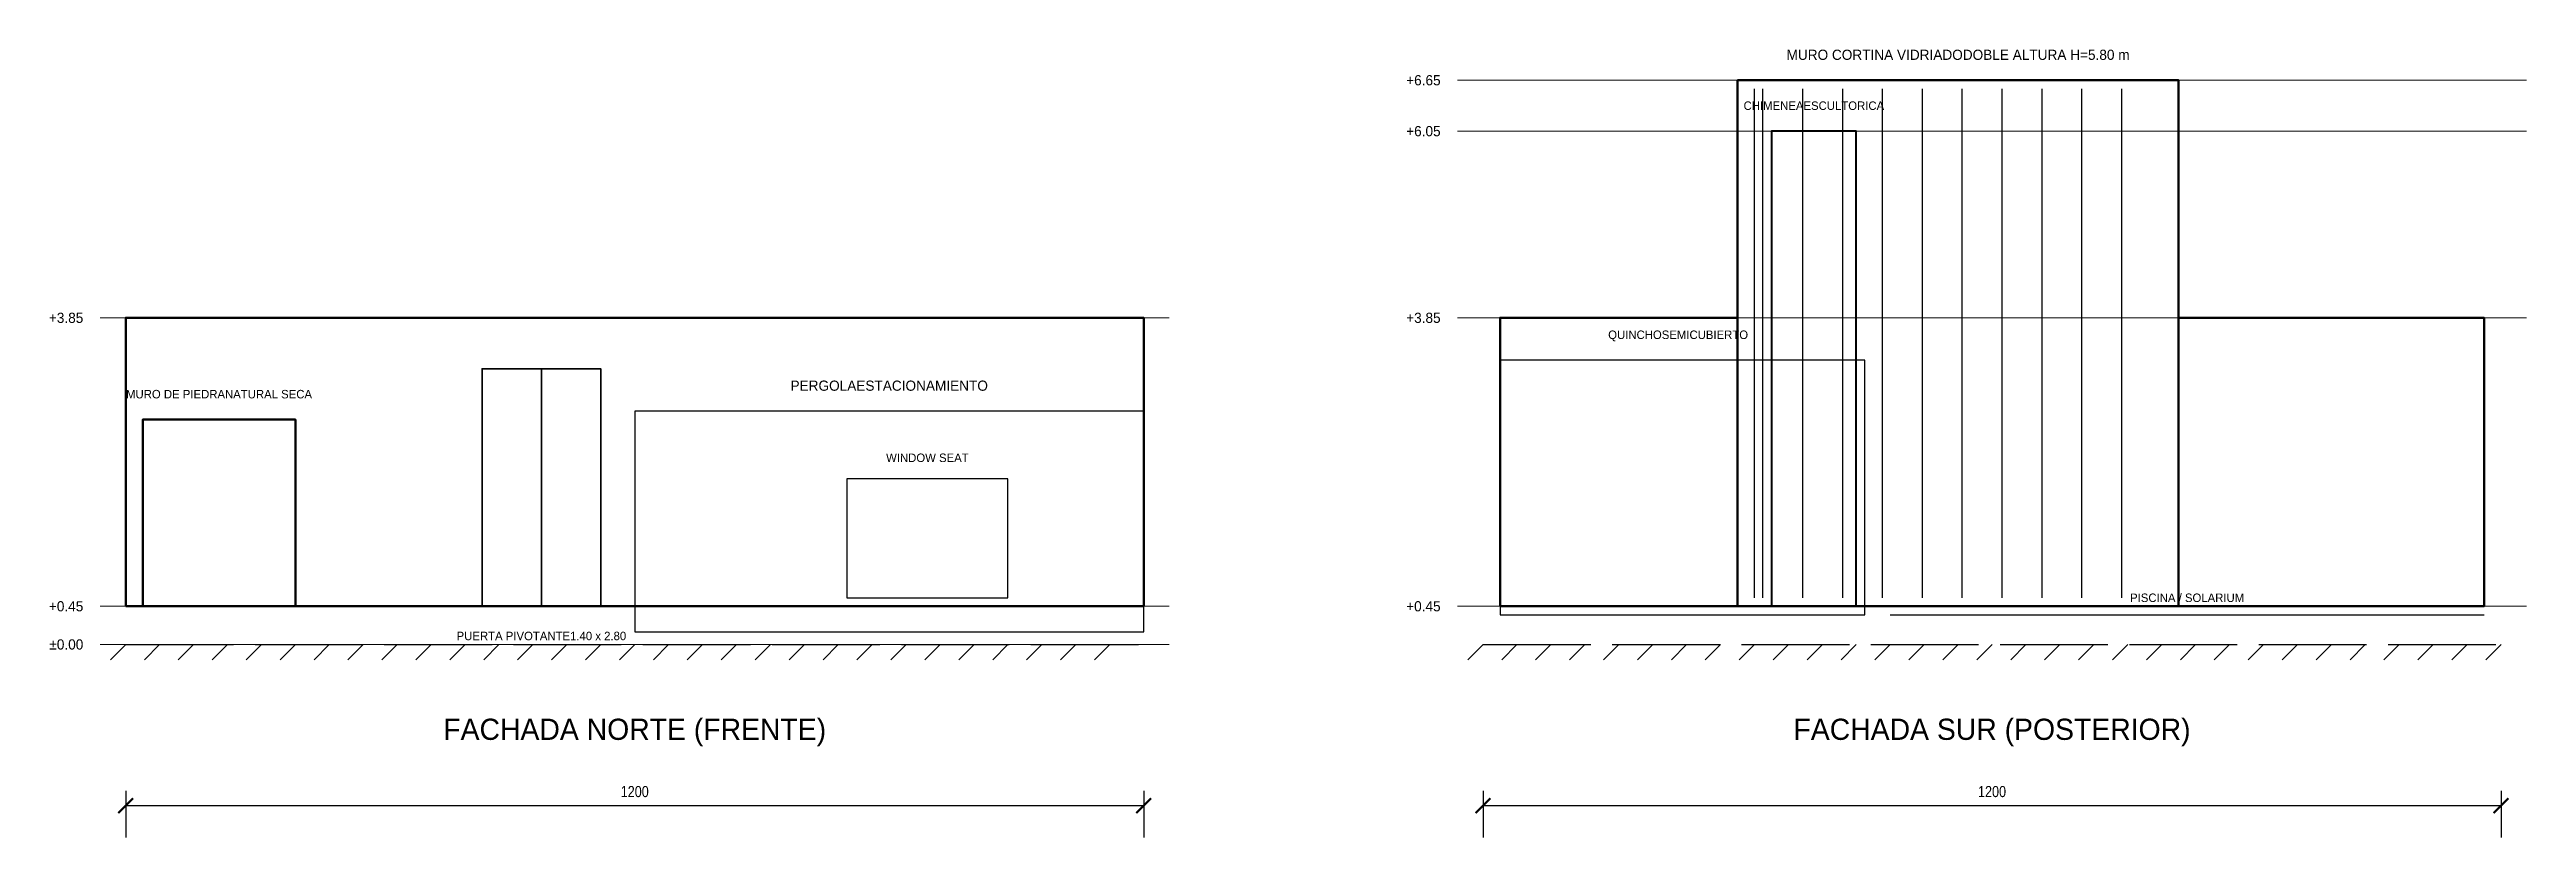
# Model space of a CAD drawing. Header units: metres. Extents: x -1 to 100, y -6 to 7.
# Drawn here: x -0.9 to 28.3, y -2.28 to 7.01 of the extents above; entities that cross this region are included whole.
import ezdxf
from ezdxf.enums import TextEntityAlignment as Align

# ---------------------------------------------------------------- set-up
doc = ezdxf.new("R2010")
doc.units = ezdxf.units.M
doc.linetypes.add('DASHED', pattern=[1.524, 1.27, -0.254])
for name, color, linetype, lineweight in [('01_MUROS_CARGA', 7, 'CONTINUOUS', 50), ('01_MUROS_PIEDRA', 253, 'CONTINUOUS', 50), ('01_TABIQUES', 8, 'CONTINUOUS', 25), ('02_PUERTA_PIVOTANTE', 30, 'CONTINUOUS', 35), ('03_VENTANALES_CORREDIZOS', 4, 'CONTINUOUS', 25), ('04_WINDOW_SEAT', 32, 'CONTINUOUS', 30), ('06_PISCINA_SOLARIUM', 140, 'CONTINUOUS', 30), ('08_COTAS_ARQUITECTURA', 1, 'CONTINUOUS', 15), ('11_CARATULA_TECNICA', 7, 'CONTINUOUS', 35), ('15_NIVELES_ARQUITECTURA', 4, 'CONTINUOUS', 18), ('19_CHIMENEA_ESCULTORICA', 12, 'CONTINUOUS', 40), ('20_TERRENO_NATURAL', 40, 'DASHED', 25)]:
    doc.layers.add(name, color=color, linetype=linetype, lineweight=lineweight)
doc.styles.add('OpenSansCondensed-Light', font='OpenSansCondensed-Light.ttf')
doc.dimstyles.new('EZDXF', dxfattribs={"dimtxt": 0.25, "dimasz": 0.175, "dimexe": 0.375, "dimexo": 0.125, "dimgap": 0.1, "dimtad": 1, "dimlfac": 100, "dimzin": 12, "dimdsep": 46, "dimtxsty": 'OpenSansCondensed-Light', "dimblk": 'ARCHTICK', "dimcen": 2.5, "dimazin": 3, "dimtfac": 0.5, "dimtmove": 2, "dimatfit": 3})

msp = doc.modelspace()

# ---------------------------------------------------------------- texts
at = {"layer": '01_MUROS_PIEDRA'}
msp.add_text('MURO DE PIEDRANATURAL SECA', height=0.1, dxfattribs=at).set_placement((1.1, 2.95), align=Align.MIDDLE_CENTER)
at = {"layer": '01_TABIQUES'}
for s, height, p in [('QUINCHOSEMICUBIERTO', 0.1, (18.3, 3.65)), ('PERGOLAESTACIONAMIENTO', 0.12, (9, 3.05))]:
    msp.add_text(s, height=height, dxfattribs=at).set_placement(p, align=Align.MIDDLE_CENTER)
at = {"layer": '02_PUERTA_PIVOTANTE'}
msp.add_text('PUERTA PIVOTANTE1.40 x 2.80', height=0.1, dxfattribs=at).set_placement((4.9, 0.1), align=Align.MIDDLE_CENTER)
at = {"layer": '03_VENTANALES_CORREDIZOS'}
msp.add_text('MURO CORTINA VIDRIADODOBLE ALTURA H=5.80 m', height=0.12, dxfattribs=at).set_placement((21.6, 6.95), align=Align.MIDDLE_CENTER)
at = {"layer": '04_WINDOW_SEAT'}
msp.add_text('WINDOW SEAT', height=0.1, dxfattribs=at).set_placement((9.45, 2.2), align=Align.MIDDLE_CENTER)
at = {"layer": '06_PISCINA_SOLARIUM'}
msp.add_text('PISCINA / SOLARIUM', height=0.1, dxfattribs=at).set_placement((24.3, 0.55), align=Align.MIDDLE_CENTER)
at = {"layer": '11_CARATULA_TECNICA'}
for s, p in [('FACHADA NORTE (FRENTE)', (6, -1)), ('FACHADA SUR (POSTERIOR)', (22, -1))]:
    msp.add_text(s, height=0.25, dxfattribs=at).set_placement(p, align=Align.MIDDLE_CENTER)
at = {"layer": '15_NIVELES_ARQUITECTURA'}
for s, p in [('+6.65', (15.5, 6.65)), ('+6.05', (15.5, 6.05)), ('+3.85', (-0.5, 3.85)), ('+3.85', (15.5, 3.85)), ('+0.45', (-0.5, 0.45)), ('+0.45', (15.5, 0.45)), ('±0.00', (-0.5, 0))]:
    msp.add_text(s, height=0.12, dxfattribs=at).set_placement(p, align=Align.MIDDLE_RIGHT)
at = {"layer": '19_CHIMENEA_ESCULTORICA'}
msp.add_text('CHIMENEAESCULTORICA', height=0.1, dxfattribs=at).set_placement((19.9, 6.35), align=Align.MIDDLE_CENTER)

# ---------------------------------------------------------------- blocks, each defined once
blk = doc.blocks.new('_ARCHTICK')
at = {"color": 0, "linetype": 'BYBLOCK', "const_width": 0.15}
blk.add_lwpolyline([(-0.5, -0.5), (0.5, 0.5)], dxfattribs=at)

# ---------------------------------------------------------------- dimensions: what is measured, and where the dimension line sits
at = {"layer": '08_COTAS_ARQUITECTURA'}
for base, p1, p2 in [((0, -1.9), (0, -1.6), (12, -1.6)), ((16, -1.9), (16, -1.6), (28, -1.6))]:
    msp.add_linear_dim(base=base, p1=p1, p2=p2, dimstyle='EZDXF', override={"dimtxt": 0.13}, dxfattribs=at).render()

# ---------------------------------------------------------------- linework, layer by layer
at = {"layer": '01_MUROS_CARGA'}
for points in [[(19, 0.45), (24.2, 0.45), (24.2, 6.65), (19, 6.65)], [(0, 0.45), (12, 0.45), (12, 3.85), (0, 3.85)], [(16.2, 0.45), (19, 0.45), (19, 3.85), (16.2, 3.85)], [(24.2, 0.45), (27.8, 0.45), (27.8, 3.85), (24.2, 3.85)]]:
    msp.add_lwpolyline(points, close=True, dxfattribs=at)
at = {"layer": '01_MUROS_PIEDRA'}
msp.add_lwpolyline([(0.2, 0.45), (2, 0.45), (2, 2.65), (0.2, 2.65)], close=True, dxfattribs=at)
at = {"layer": '01_TABIQUES'}
for points in [[(16.2, 0.35), (20.5, 0.35), (20.5, 3.35), (16.2, 3.35)], [(6, 0.15), (12, 0.15), (12, 2.75), (6, 2.75)]]:
    msp.add_lwpolyline(points, close=True, dxfattribs=at)
at = {"layer": '02_PUERTA_PIVOTANTE'}
msp.add_line((4.9, 0.45), (4.9, 3.25), dxfattribs=at)
msp.add_lwpolyline([(4.2, 0.45), (5.6, 0.45), (5.6, 3.25), (4.2, 3.25)], close=True, dxfattribs=at)
at = {"layer": '03_VENTANALES_CORREDIZOS'}
for p, q in [((19.2, 0.55), (19.2, 6.55)), ((19.3, 0.55), (19.3, 6.55)), ((19.77, 0.55), (19.77, 6.55)), ((20.24, 0.55), (20.24, 6.55)), ((20.71, 0.55), (20.71, 6.55)), ((21.18, 0.55), (21.18, 6.55)), ((21.65, 0.55), (21.65, 6.55)), ((22.12, 0.55), (22.12, 6.55)), ((22.59, 0.55), (22.59, 6.55)), ((23.06, 0.55), (23.06, 6.55)), ((23.53, 0.55), (23.53, 6.55))]:
    msp.add_line(p, q, dxfattribs=at)
at = {"layer": '04_WINDOW_SEAT'}
msp.add_lwpolyline([(8.5, 0.55), (10.4, 0.55), (10.4, 1.95), (8.5, 1.95)], close=True, dxfattribs=at)
at = {"layer": '06_PISCINA_SOLARIUM'}
msp.add_line((20.8, 0.35), (27.8, 0.35), dxfattribs=at)
at = {"layer": '15_NIVELES_ARQUITECTURA'}
for p, q in [((15.7, 6.65), (28.3, 6.65)), ((15.7, 6.05), (28.3, 6.05)), ((-0.3, 3.85), (12.3, 3.85)), ((15.7, 3.85), (28.3, 3.85)), ((-0.3, 0.45), (12.3, 0.45)), ((15.7, 0.45), (28.3, 0.45)), ((-0.3, 0), (12.3, 0))]:
    msp.add_line(p, q, dxfattribs=at)
at = {"layer": '19_CHIMENEA_ESCULTORICA'}
msp.add_lwpolyline([(19.4, 0.45), (20.4, 0.45), (20.4, 6.05), (19.4, 6.05)], close=True, dxfattribs=at)
at = {"layer": '20_TERRENO_NATURAL'}
for p, q in [((0, 0), (-0.18, -0.18)), ((0, 0), (12, 0)), ((0.4, 0), (0.22, -0.18)), ((0.8, 0), (0.62, -0.18)), ((1.2, 0), (1.02, -0.18)), ((1.6, 0), (1.42, -0.18)), ((2, 0), (1.82, -0.18)), ((2.4, 0), (2.22, -0.18)), ((2.8, 0), (2.62, -0.18)), ((3.2, 0), (3.02, -0.18)), ((3.6, 0), (3.42, -0.18)), ((4, 0), (3.82, -0.18)), ((4.4, 0), (4.22, -0.18)), ((4.8, 0), (4.62, -0.18)), ((5.2, 0), (5.02, -0.18)), ((5.6, 0), (5.42, -0.18)), ((6, 0), (5.82, -0.18)), ((6.4, 0), (6.22, -0.18)), ((6.8, 0), (6.62, -0.18)), ((7.2, 0), (7.02, -0.18)), ((7.6, 0), (7.42, -0.18)), ((8, 0), (7.82, -0.18)), ((8.4, 0), (8.22, -0.18)), ((8.8, 0), (8.62, -0.18)), ((9.2, 0), (9.02, -0.18)), ((9.6, 0), (9.42, -0.18)), ((10, 0), (9.82, -0.18)), ((10.4, 0), (10.22, -0.18)), ((10.8, 0), (10.62, -0.18)), ((11.2, 0), (11.02, -0.18)), ((11.6, 0), (11.42, -0.18)), ((16, 0), (15.82, -0.18)), ((16, 0), (28, 0)), ((16.4, 0), (16.22, -0.18)), ((16.8, 0), (16.62, -0.18)), ((17.2, 0), (17.02, -0.18)), ((17.6, 0), (17.42, -0.18)), ((18, 0), (17.82, -0.18)), ((18.4, 0), (18.22, -0.18)), ((18.8, 0), (18.62, -0.18)), ((19.2, 0), (19.02, -0.18)), ((19.6, 0), (19.42, -0.18)), ((20, 0), (19.82, -0.18)), ((20.4, 0), (20.22, -0.18)), ((20.8, 0), (20.62, -0.18)), ((21.2, 0), (21.02, -0.18)), ((21.6, 0), (21.42, -0.18)), ((22, 0), (21.82, -0.18)), ((22.4, 0), (22.22, -0.18)), ((22.8, 0), (22.62, -0.18)), ((23.2, 0), (23.02, -0.18)), ((23.6, 0), (23.42, -0.18)), ((24, 0), (23.82, -0.18)), ((24.4, 0), (24.22, -0.18)), ((24.8, 0), (24.62, -0.18)), ((25.2, 0), (25.02, -0.18)), ((25.6, 0), (25.42, -0.18)), ((26, 0), (25.82, -0.18)), ((26.4, 0), (26.22, -0.18)), ((26.8, 0), (26.62, -0.18)), ((27.2, 0), (27.02, -0.18)), ((27.6, 0), (27.42, -0.18)), ((28, 0), (27.82, -0.18))]:
    msp.add_line(p, q, dxfattribs=at)

msp.set_redraw_order([(e.dxf.handle, doc.entitydb.next_handle()) for e in msp.query("TEXT MTEXT ATTDEF DIMENSION ARC_DIMENSION")])  # texts and dimensions are drawn at this point

doc.saveas('drawing.dxf')
